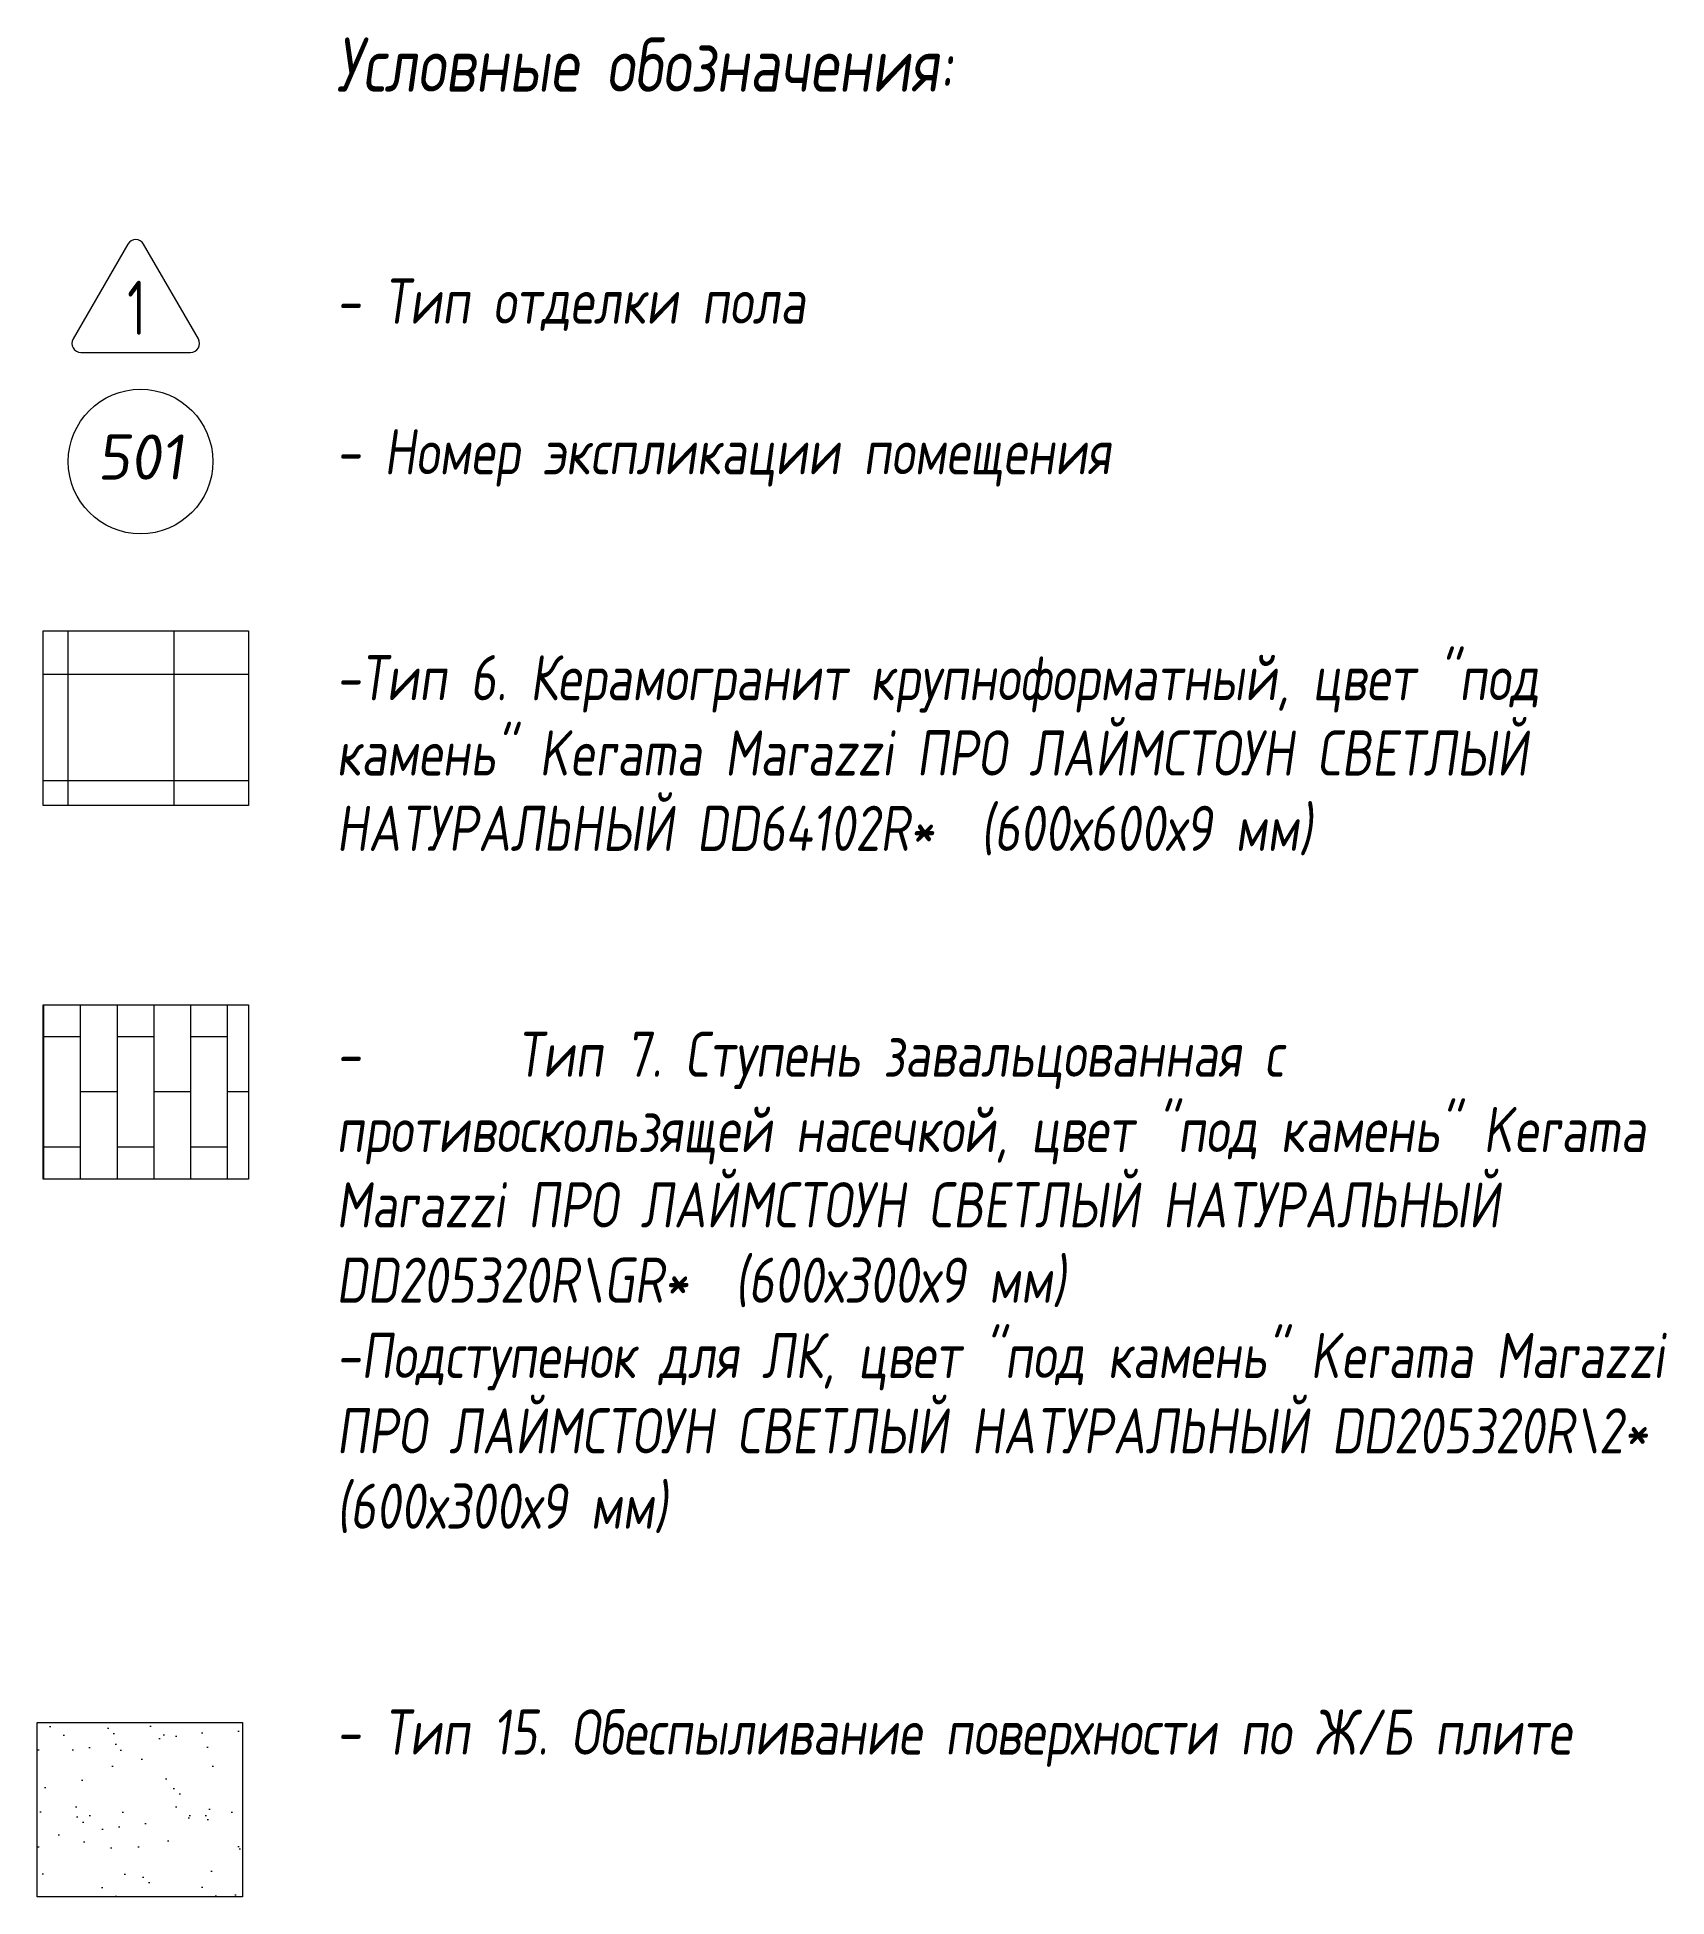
# Model space of a CAD drawing. Header units: millimetres. Extents: x -477324 to 554022, y -132142 to 283081.
# Drawn here: x 399576 to 408594, y 26959 to 37250 of the extents above; entities that cross this region are included whole.
import ezdxf
from ezdxf.enums import TextEntityAlignment as Align

# ---------------------------------------------------------------- set-up
doc = ezdxf.new("R2010")
doc.units = ezdxf.units.MM
doc.layers.add('АР_Полы_Штриховка', color=252, linetype='Continuous', lineweight=0, transparency=0.5)
doc.layers.add('АР_Текст', color=250, linetype='Continuous', lineweight=5)
doc.layers.add('АР_Экспликация', color=250, linetype='Continuous', lineweight=15)
doc.styles.add('ISOCPEUR', font='isocpeur.ttf', dxfattribs={"width": 0.7})
doc.styles.add('Архитект', font='isocpeur.ttf', dxfattribs={"width": 0.8, "oblique": 8})
doc.styles.add('Архитектурный', font='isocpeur.ttf', dxfattribs={"oblique": 8})

msp = doc.modelspace()

# ---------------------------------------------------------------- texts
at = {"layer": 'АР_Текст', "linetype": 'Continuous', "style": 'ISOCPEUR', "width": 0.7}
msp.add_text('1', height=300, dxfattribs=at).set_placement((400127.3, 35602.3), align=Align.CENTER)
at = {"layer": 'АР_Текст', "insert": (401230.8, 37248), "char_height": 250, "width": 7615.961, "attachment_point": 1, "style": 'ISOCPEUR'}
msp.add_mtext('\\A1;\\pxql;{\\H1.2x;\\Q8;\\W0.8;Условные обозначения: \\H1.66667x;\\Q0;\\W1;\\P}\\P{\\Q8;\\W0.8;\\P- Тип отделки пола\\P\\P- Номер экспликации помещения\\P\\P\\P-Тип 6. \\C7;Керамогранит крупноформатный, цвет \\C256;"под камень" Kerama Marazzi ПРО ЛАЙМСТОУН СВЕТЛЫЙ НАТУРАЛЬНЫЙ DD64102R*  (600х600х9 мм)\\P\\P\\P-^IТип 7. Ступень завальцованная с противоскользящей насечкой\\C7;, цвет \\C256;"под камень" Kerama Marazzi ПРО ЛАЙМСТОУН СВЕТЛЫЙ НАТУРАЛЬНЫЙ DD205320R\\\\GR*  (600х300х9 мм)\\P-Подступенок для ЛК, \\C7;цвет \\C256;"под камень" Kerama Marazzi ПРО ЛАЙМСТОУН СВЕТЛЫЙ НАТУРАЛЬНЫЙ DD205320R\\\\2*  (600х300х9 мм)\\P\\P\\P- Тип 15. \\C7;Обеспыливание поверхности по Ж/Б плите}', dxfattribs=at)

# ---------------------------------------------------------------- blocks, each defined once
blk = doc.blocks.new('Номер_помещения')
at = {"color": 0, "linetype": 'ByBlock', "lineweight": -2}
blk.add_circle((0, 0), 4, dxfattribs=at)
at = {"linetype": 'ByBlock', "lineweight": -2, "style": 'Архитектурный', "oblique": 8}
blk.add_attdef('Рабочая документация:Номер_помещения', text='', height=2.5, dxfattribs=at).set_placement((0, -1), align=Align.CENTER)

# ---------------------------------------------------------------- hatches: boundary and pattern name
at = {"layer": 'АР_Полы_Штриховка', "true_color": 0x000000}
h = msp.add_hatch(dxfattribs=at)
h.set_pattern_fill('ANSI37', color=18, scale=185, angle=45)
h.set_pattern_definition([(90, (451436, -26187.8), (-587.375, 0), []), (180, (451436, -26187.8), (-6e-14, -587.375), [])])
h.paths.add_polyline_path([(399609.2, 33964.1), (400745.1, 33964.1), (400745.1, 32998.8), (399609.2, 32998.8)])
at = {"layer": 'АР_Полы_Штриховка', "true_color": 0x636466}
h = msp.add_hatch(dxfattribs=at)
h.set_pattern_fill('AR-BRSTD', color=251, scale=3, angle=90)
h.set_pattern_definition([(90, (451436, -20707.8), (-203.2254, 1e-14), []), (180, (451436, -20707.8), (-203.2254, -304.8), [203.2254, -203.2254])])
h.paths.add_polyline_path([(399609.2, 31896.1), (400745.1, 31896.1), (400745.1, 30930.8), (399609.2, 30930.8)])
at = {"layer": 'АР_Полы_Штриховка', "lineweight": 5, "ltscale": 0.5, "transparency": 33554636}
h = msp.add_hatch(dxfattribs=at)
h.set_pattern_fill('AR-SAND', scale=7, style=0)
h.paths.add_polyline_path([(399576.5, 27924.7), (400712.4, 27924.7), (400712.4, 26959.4), (399576.5, 26959.4)])

# ---------------------------------------------------------------- linework, layer by layer
at = {"layer": 'АР_Полы_Штриховка', "color": 18, "true_color": 0x000000}
for points in [[(399609.2, 33964.1), (400745.1, 33964.1), (400745.1, 32998.8), (399609.2, 32998.8)], [(399609.2, 31896.1), (400745.1, 31896.1), (400745.1, 30930.8), (399609.2, 30930.8)]]:
    msp.add_lwpolyline(points, close=True, dxfattribs=at)
at = {"layer": 'АР_Полы_Штриховка', "color": 7, "lineweight": 5, "ltscale": 0.5, "transparency": 33554636}
msp.add_lwpolyline([(399576.5, 27924.7), (400712.4, 27924.7), (400712.4, 26959.4), (399576.5, 26959.4)], close=True, dxfattribs=at)
at = {"layer": 'АР_Текст', "linetype": 'Continuous'}
msp.add_lwpolyline([(399818.8, 35505.5), (400425, 35505.5, 0.5773495), (400468.3, 35580.5), (400165.2, 36105.5, 0.5773541), (400078.6, 36105.5), (399775.5, 35580.5, 0.5773491), (399818.8, 35505.5, 0.0000017)], format="xyb", dxfattribs=at)

# ---------------------------------------------------------------- block references
at = {"layer": 'АР_Экспликация'}
ref = msp.add_blockref('Номер_помещения', (400148.5, 34901.7), dxfattribs=dict(at, xscale=100, yscale=100, zscale=100))
ref.add_attrib('Рабочая документация:Номер_помещения', '501', dxfattribs={"height": 250, "style": 'Архитект', "oblique": 8}).set_placement((400148.5, 34801.7), align=Align.CENTER)

msp.set_redraw_order([(e.dxf.handle, doc.entitydb.next_handle()) for e in msp.query("TEXT MTEXT ATTDEF DIMENSION ARC_DIMENSION")])  # texts and dimensions are drawn at this point

doc.saveas('drawing.dxf')
